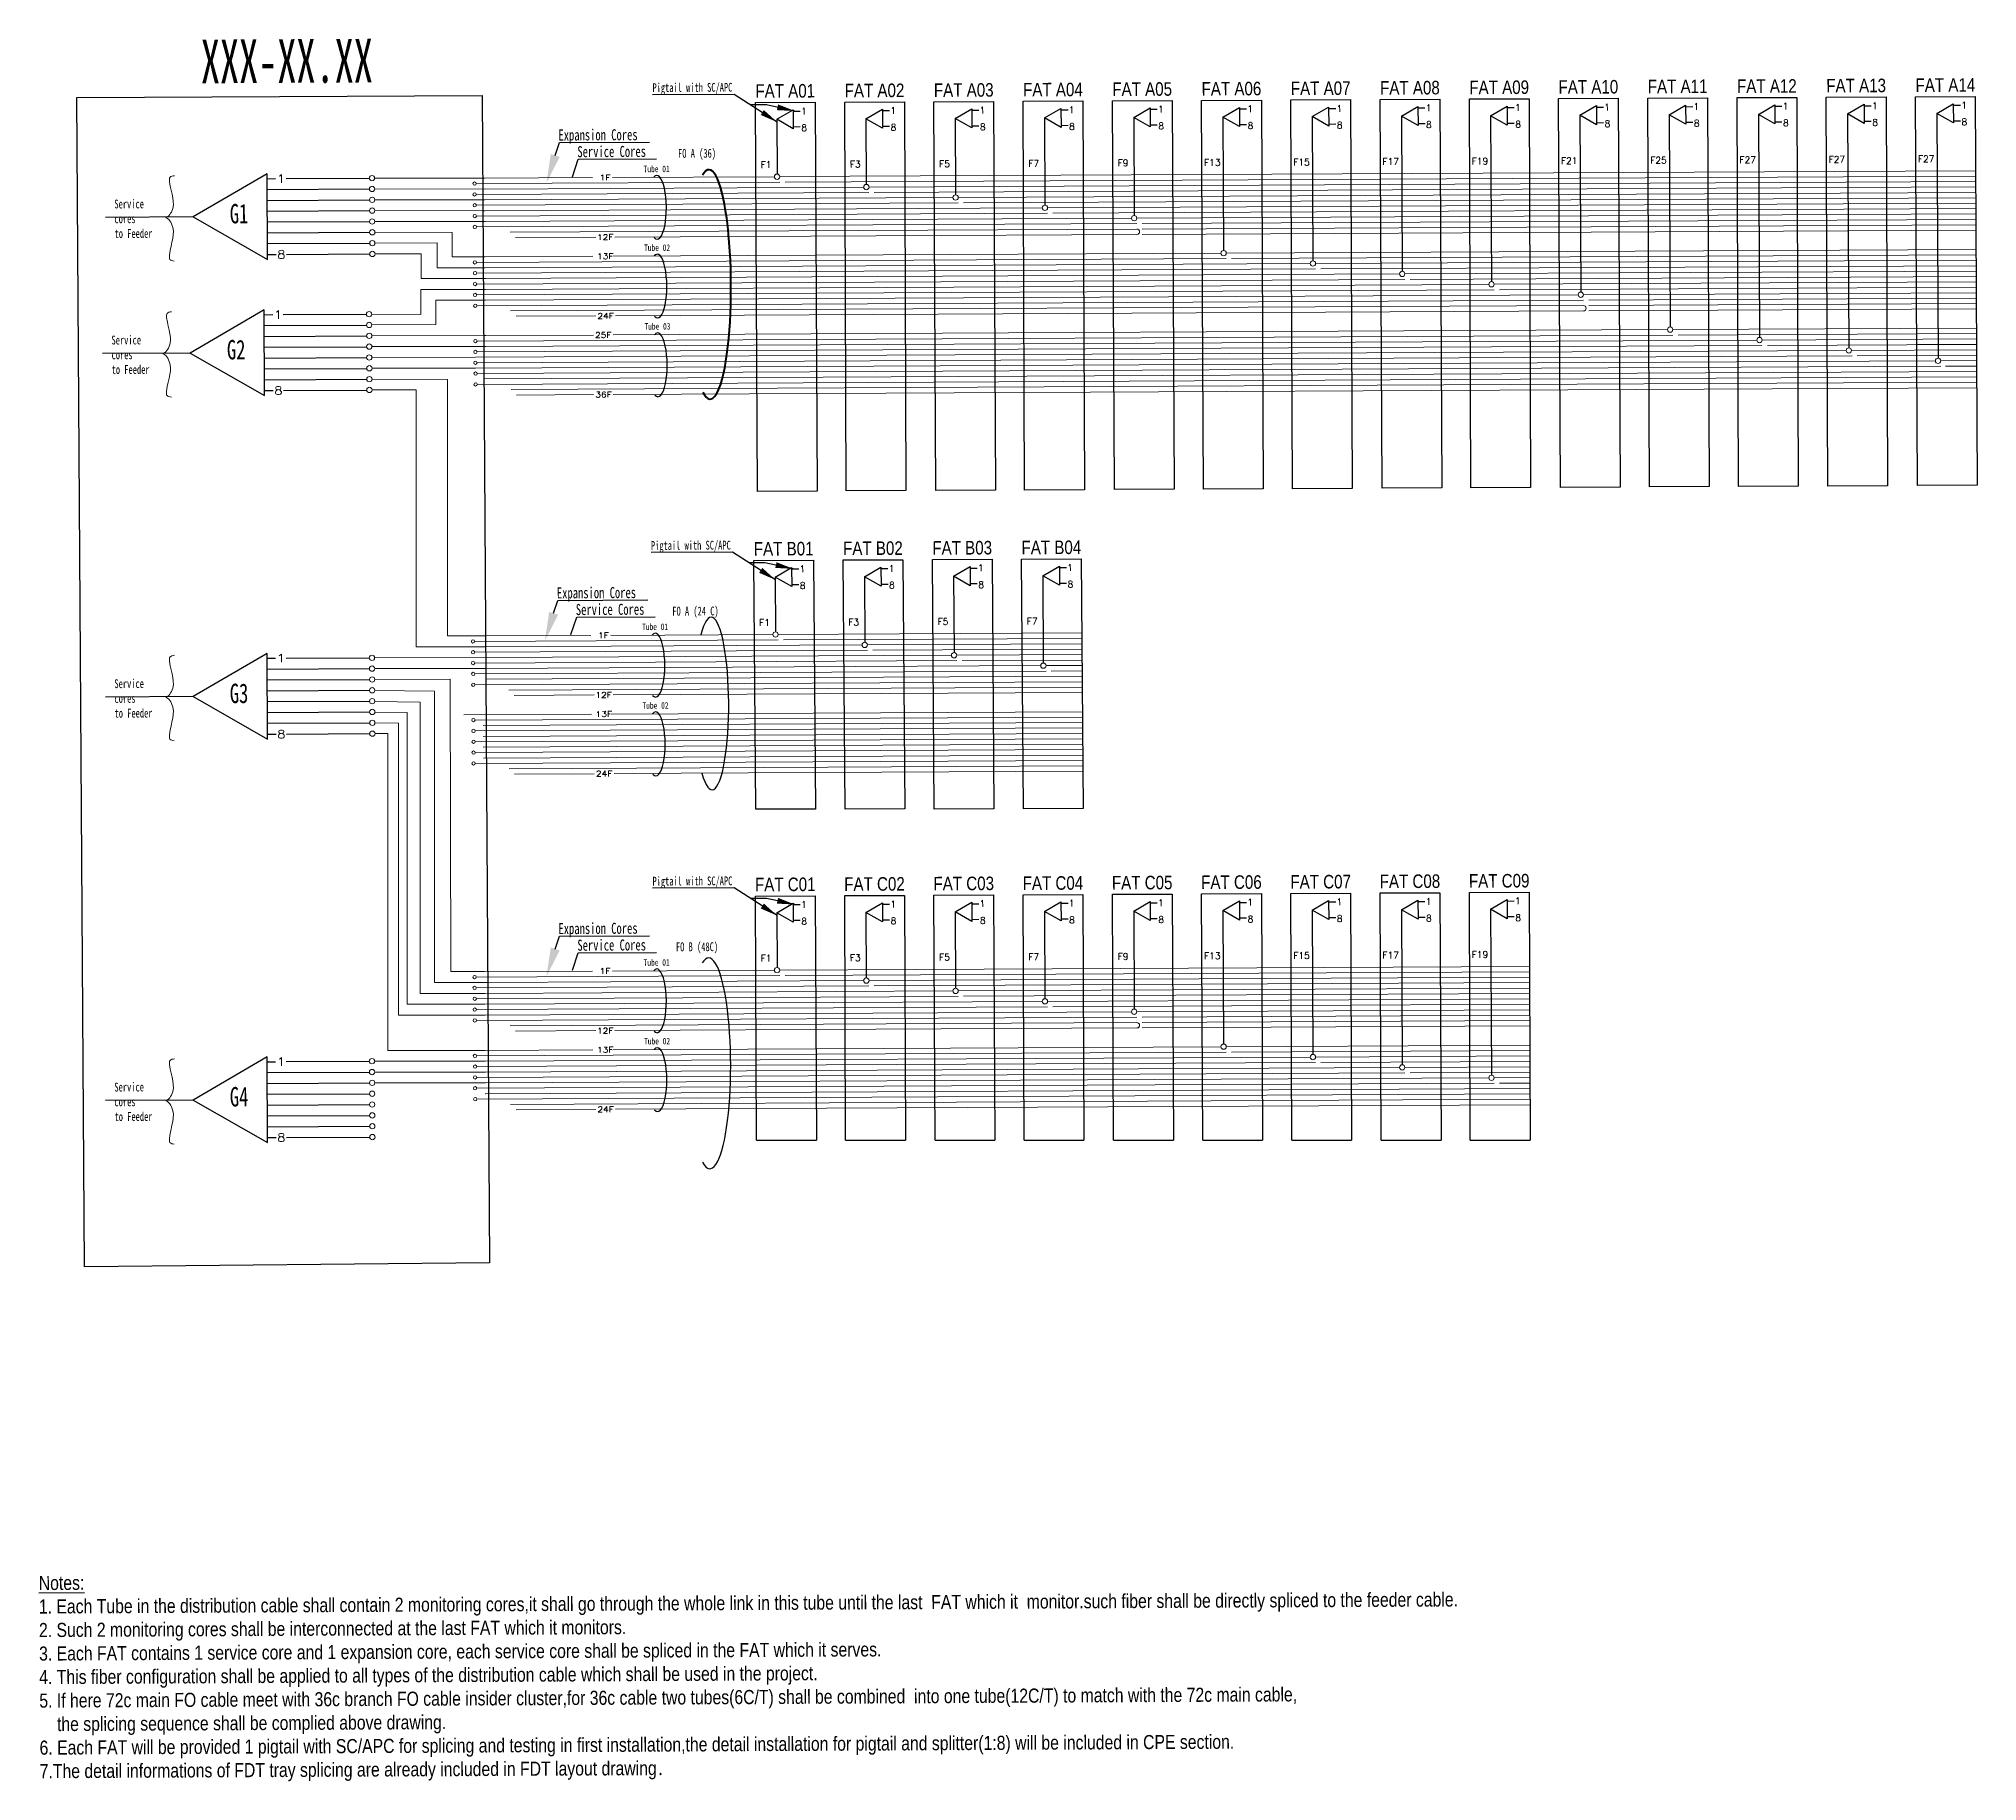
# Model space of a CAD drawing. Header units: metres. Extents: x 3071 to 12757, y 289 to 1488.
# Drawn here: x 10398.4 to 10672, y 976.5 to 1222.5 of the extents above; entities that cross this region are included whole.
import ezdxf
from ezdxf import colors
from ezdxf.entities.mleader import LeaderData, LeaderLine
from ezdxf.enums import TextEntityAlignment as Align
from ezdxf.math import Vec2, Vec3

# ---------------------------------------------------------------- set-up
doc = ezdxf.new("R2010")
doc.units = ezdxf.units.M
doc.linetypes.add('PHANTOM2', pattern=[1.25, 0.625, -0.125, 0.125, -0.125, 0.125, -0.125])
for name, color, linetype, lineweight in [('Expansion Core', 8, 'Continuous', 5), ('Expansion Cores', 7, 'Continuous', 13), ('FAT AREA', 134, 'PHANTOM2', 25), ('FO 24 CORE', 3, 'Continuous', 30), ('FO 36 CORE', 6, 'Continuous', 50), ('Service Core', 7, 'Continuous', 13)]:
    doc.layers.add(name, color=color, linetype=linetype, lineweight=lineweight)
for name, color, linetype in [('FAT CODE', 7, 'Continuous'), ('FAT SP', 7, 'Continuous'), ('FDT SP', 7, 'Continuous'), ('lcp1_f1', 50, 'Continuous'), ('moniter core', 6, 'Continuous'), ('napf1-f15', 20, 'Continuous'), ('Regular LCP ID', 7, 'Continuous')]:
    doc.layers.add(name, color=color, linetype=linetype)
doc.styles.add('FS', font='SimSun.ttf', dxfattribs={"width": 0.7})
doc.styles.add('Mark', font='arial.ttf', dxfattribs={"width": 0.8, "height": 2.5})
doc.styles.add('ROMANS', font='romans.shx', dxfattribs={"width": 1.2})
doc.styles.get("Standard").update_dxf_attribs({"font": 'arial.ttf'})
doc.dimstyles.new('DIN', dxfattribs={"dimtxt": 2.5, "dimasz": 2.5, "dimexe": 1.25, "dimexo": 0.625, "dimtad": 1, "dimtih": 1, "dimdec": 4, "dimdsep": 46, "dimlunit": 6, "dimtxsty": 'Standard', "dimcen": 2.5, "dimadec": 0, "dimazin": 0, "dimtfac": 1, "dimtdec": 4, "dimtmove": 0, "dimatfit": 3, "dimfxl": 1, "dimtvp": 1, "dimtolj": 1, "dimtzin": 0, "dimarcsym": 0})
doc.dimstyles.new('ISO-25', dxfattribs={"dimtxt": 2.5, "dimasz": 2.5, "dimexe": 1.25, "dimexo": 0.625, "dimtad": 1, "dimtxsty": 'Standard', "dimcen": 2.5, "dimadec": 0, "dimazin": 0, "dimtfac": 1, "dimtmove": 0, "dimatfit": 3, "dimfxl": 1, "dimarcsym": 0})

msp = doc.modelspace()

# ---------------------------------------------------------------- texts
at = {"color": 1, "lineweight": 5, "style": 'FS', "width": 0.7}
for p in [(10485.03, 1214.97), (10484.81, 1150.33), (10485.03, 1102.94)]:
    msp.add_text('Pigtail with SC/APC', height=1.246, rotation=0.2877, dxfattribs=at).set_placement(p)
at = {"color": 40, "ltscale": 10, "style": 'FS', "width": 0.7}
for p in [(10485.68, 1192.54), (10485.46, 1127.91), (10485.68, 1080.52)]:
    msp.add_text('Tube 02', height=0.921, rotation=0.2877, dxfattribs=at).set_placement(p, align=Align.CENTER)
at = {"color": 3, "ltscale": 10, "style": 'FS', "width": 0.7}
msp.add_text('Tube 03', height=0.921, rotation=0.2877, dxfattribs=at).set_placement((10485.73, 1181.43), align=Align.CENTER)
at = {"layer": 'Expansion Cores', "color": 1, "lineweight": 5, "style": 'FS', "width": 0.7}
for p in [(10471.76, 1208.12), (10471.54, 1143.48), (10471.76, 1096.09)]:
    msp.add_text('Expansion Cores', height=1.5636, rotation=0.2877, dxfattribs=at).set_placement(p)
at = {"layer": 'FAT AREA', "color": 5, "linetype": 'ByBlock', "style": 'FS', "width": 0.7}
for p in [(10485.62, 1203.66), (10485.4, 1139.02), (10485.62, 1091.63)]:
    msp.add_text('Tube 01', height=0.921, rotation=0.2877, dxfattribs=at).set_placement(p, align=Align.CENTER)
at = {"layer": 'FAT CODE', "color": 1, "lineweight": 30, "style": 'Mark', "width": 0.8}
for s, p in [('FAT A01', (10503.77, 1215.14)), ('FAT A02', (10516.37, 1215.2)), ('FAT A03', (10528.97, 1215.26)), ('FAT A04', (10541.56, 1215.32)), ('FAT A05', (10554.16, 1215.39)), ('FAT A06', (10566.76, 1215.45)), ('FAT A07', (10579.36, 1215.51)), ('FAT A08', (10591.96, 1215.58)), ('FAT A09', (10604.56, 1215.64)), ('FAT A10', (10617.15, 1215.7)), ('FAT A11', (10629.75, 1215.77)), ('FAT A12', (10642.35, 1215.83)), ('FAT A13', (10654.95, 1215.89)), ('FAT A14', (10667.55, 1215.96)), ('FAT B01', (10503.55, 1150.5)), ('FAT B02', (10516.15, 1150.57)), ('FAT B03', (10528.75, 1150.63)), ('FAT B04', (10541.34, 1150.69)), ('FAT C01', (10503.77, 1103.11)), ('FAT C02', (10516.37, 1103.17)), ('FAT C03', (10528.97, 1103.24)), ('FAT C04', (10541.56, 1103.3)), ('FAT C05', (10554.16, 1103.36)), ('FAT C06', (10566.76, 1103.43)), ('FAT C07', (10579.36, 1103.49)), ('FAT C08', (10591.96, 1103.55)), ('FAT C09', (10604.56, 1103.62))]:
    msp.add_text(s, height=1.912, rotation=0.2877, dxfattribs=at).set_placement(p, align=Align.MIDDLE)
at = {"layer": 'FAT SP', "style": 'ROMANS'}
for s, p in [('1', (10506.01, 1211.81)), ('1', (10518.61, 1211.88)), ('1', (10531.2, 1211.94)), ('1', (10543.8, 1212)), ('1', (10556.4, 1212.07)), ('1', (10569, 1212.13)), ('1', (10581.6, 1212.19)), ('1', (10594.2, 1212.26)), ('1', (10606.79, 1212.32)), ('1', (10619.39, 1212.38)), ('1', (10631.99, 1212.45)), ('1', (10644.59, 1212.51)), ('1', (10657.19, 1212.57)), ('1', (10669.79, 1212.64)), ('8', (10506.05, 1209.46)), ('8', (10518.65, 1209.52)), ('8', (10531.25, 1209.58)), ('8', (10543.85, 1209.65)), ('8', (10556.45, 1209.71)), ('8', (10569.05, 1209.77)), ('8', (10581.64, 1209.84)), ('8', (10594.24, 1209.9)), ('8', (10606.84, 1209.96)), ('8', (10619.44, 1210.03)), ('8', (10632.04, 1210.09)), ('8', (10644.64, 1210.15)), ('8', (10657.23, 1210.22)), ('8', (10669.83, 1210.28)), ('1', (10505.79, 1147.18)), ('1', (10518.39, 1147.24)), ('1', (10530.98, 1147.31)), ('1', (10543.58, 1147.37)), ('8', (10505.83, 1144.82)), ('8', (10518.43, 1144.89)), ('8', (10531.03, 1144.95)), ('8', (10543.63, 1145.01)), ('1', (10506.01, 1099.79)), ('1', (10518.61, 1099.85)), ('1', (10531.2, 1099.92)), ('1', (10543.8, 1099.98)), ('1', (10556.4, 1100.04)), ('1', (10569, 1100.11)), ('1', (10581.6, 1100.17)), ('1', (10594.2, 1100.23)), ('1', (10606.79, 1100.3)), ('8', (10506.05, 1097.43)), ('8', (10518.65, 1097.5)), ('8', (10531.25, 1097.56)), ('8', (10543.85, 1097.62)), ('8', (10556.45, 1097.68)), ('8', (10569.05, 1097.75)), ('8', (10581.64, 1097.81)), ('8', (10594.24, 1097.87)), ('8', (10606.84, 1097.94))]:
    msp.add_text(s, height=0.938, rotation=0.2877, dxfattribs=at).set_placement(p)
at = {"layer": 'FDT SP', "linetype": 'Continuous', "style": 'ROMANS', "width": 1.2}
for s, p in [('1', (10432.58, 1202.75)), ('8', (10432.63, 1192.05)), ('1', (10432.16, 1183.55)), ('8', (10432.22, 1172.84)), ('1', (10432.58, 1135.04)), ('8', (10432.63, 1124.33)), ('1', (10432.58, 1078.08)), ('8', (10432.63, 1067.38))]:
    msp.add_text(s, height=1.15, rotation=0.2877, dxfattribs=at).set_placement(p, align=Align.MIDDLE)
at = {"layer": 'FDT SP', "color": 7, "linetype": 'Continuous', "style": 'FS', "width": 0.7}
for s, p in [('G1', (10426.67, 1196.43)), ('G2', (10426.26, 1177.23)), ('G3', (10426.67, 1128.71)), ('G4', (10426.67, 1071.76))]:
    msp.add_text(s, height=2.752, rotation=0.2877, dxfattribs=at).set_placement(p, align=Align.CENTER)
at = {"layer": 'FO 24 CORE', "linetype": 'Continuous', "style": 'FS', "width": 0.7}
for s, height, p in [('FO A (24 C)', 1.2509, (10491.1, 1141.07)), ('FO B (48C)', 1.251, (10491.32, 1093.68))]:
    msp.add_text(s, height=height, rotation=0.2877, dxfattribs=at).set_placement(p, align=Align.CENTER)
at = {"layer": 'FO 36 CORE', "linetype": 'Continuous', "style": 'FS', "width": 0.7}
msp.add_text('FO A (36)', height=1.251, rotation=0.2877, dxfattribs=at).set_placement((10491.32, 1205.7), align=Align.CENTER)
at = {"layer": 'moniter core', "color": 6, "lineweight": 5, "style": 'ROMANS', "width": 1.2}
for s, p in [('12F', (10478.36, 1194.49)), ('24F', (10478.42, 1183.37)), ('36F', (10478.12, 1172.26)), ('12F', (10478.14, 1129.86)), ('24F', (10478.2, 1118.74)), ('12F', (10478.36, 1082.46)), ('24F', (10478.42, 1071.35))]:
    msp.add_text(s, height=0.782, rotation=0.2877, dxfattribs=at).set_placement(p, align=Align.MIDDLE)
at = {"layer": 'Regular LCP ID', "insert": (10398.38, 1005.48), "char_height": 1.99219, "width": 247.839, "attachment_point": 1, "rotation": 0.2877, "style": 'Mark'}
msp.add_mtext('{\\LNotes:}  \\P\\pxi-1,l1;1. Each Tube in the distribution cable shall contain 2 monitoring cores,it shall go through the whole link in this tube until the last  FAT which it  monitor.such fiber shall be directly spliced to the feeder cable. \\P2. Such 2 monitoring cores shall be interconnected at the last FAT which it monitors.  \\P3. Each FAT contains 1 service core and 1 expansion core, each service core shall be spliced in the FAT which it serves. \\P4. This fiber configuration shall be applied to all types of the distribution cable which shall be used in the project. \\P5. If here 72c main FO cable meet with 36c branch FO cable insider cluster,for 36c cable two tubes(6C/T) shall be combined  into one tube(12C/T) to match with the 72c main cable,\\P    the splicing sequence shall be complied above drawing.\\P6. Each FAT will be provided 1 pigtail with SC/APC for splicing and testing in first installation,the detail installation for pigtail and splitter(1:8) will be included in CPE section.\\P7.The detail informations of FDT tray splicing are already included in FDT layout drawing{\\fSimSun|b0|i0|c134|p2;.} ', dxfattribs=at)
at = {"layer": 'Service Core', "linetype": 'Continuous'}
for s, height, style, width, p in [('XXX-XX.XX', 6.164, 'FS', 0.6435, (10433.41, 1219.3)), ('1F', 0.782, 'ROMANS', 1.2, (10478.32, 1202.9)), ('13F', 0.782, 'ROMANS', 1.2, (10478.37, 1191.79)), ('25F', 0.782, 'ROMANS', 1.2, (10478.08, 1180.67)), ('1F', 0.782, 'ROMANS', 1.2, (10478.1, 1138.27)), ('13F', 0.782, 'ROMANS', 1.2, (10478.15, 1127.15)), ('1F', 0.782, 'ROMANS', 1.2, (10478.32, 1090.88)), ('13F', 0.782, 'ROMANS', 1.2, (10478.37, 1079.76))]:
    msp.add_text(s, height=height, rotation=0.2877, dxfattribs=dict(at, style=style, width=width)).set_placement(p, align=Align.MIDDLE)
at = {"layer": 'Service Core', "color": 1, "style": 'FS', "width": 0.7}
for p in [(10474.43, 1205.77), (10474.21, 1141.13), (10474.43, 1093.74)]:
    msp.add_text('Service Cores', height=1.5636, rotation=0.2877, dxfattribs=at).set_placement(p)
at = {"layer": 'Service Core', "style": 'ROMANS'}
for s, p in [('F1', (10501.07, 1204.25)), ('F3', (10513.66, 1204.31)), ('F5', (10526.26, 1204.37)), ('F7', (10538.86, 1204.43)), ('F9', (10551.46, 1204.5)), ('F13', (10564.06, 1204.56)), ('F15', (10576.66, 1204.62)), ('F17', (10589.25, 1204.69)), ('F19', (10601.85, 1204.75)), ('F21', (10614.45, 1204.81)), ('F25', (10627.05, 1204.88)), ('F27', (10639.65, 1204.94)), ('F27', (10652.24, 1205)), ('F27', (10664.84, 1205.07)), ('F1', (10500.85, 1139.61)), ('F3', (10513.44, 1139.67)), ('F5', (10526.04, 1139.74)), ('F7', (10538.64, 1139.8)), ('F1', (10501.07, 1092.22)), ('F3', (10513.66, 1092.28)), ('F5', (10526.26, 1092.35)), ('F7', (10538.86, 1092.41)), ('F9', (10551.46, 1092.47)), ('F13', (10564.06, 1092.54)), ('F15', (10576.66, 1092.6)), ('F17', (10589.25, 1092.66)), ('F19', (10601.85, 1092.73))]:
    msp.add_text(s, height=0.938, rotation=0.2877, dxfattribs=at).set_placement(p, align=Align.CENTER)
at = {"layer": 'Service Core', "char_height": 1.2509, "width": 11.1046, "attachment_point": 1, "rotation": 0.2877, "style": 'FS'}
for insert in [(10409.06, 1199.79), (10408.65, 1180.58), (10409.06, 1132.07), (10409.06, 1075.12)]:
    msp.add_mtext('{\\fSimSun|b0|i0|c134|p2;Service}\\P{\\fSimSun|b0|i0|c134|p2;cores\\Pto Feeder}', dxfattribs=dict(at, insert=insert))

# ---------------------------------------------------------------- linework, layer by layer
at = {"color": 40, "ltscale": 10}
for centre in [(10485.72, 1187.58), (10485.49, 1122.95), (10485.72, 1075.55)]:
    msp.add_ellipse(centre, major_axis=(-0.02, 4.5), ratio=0.295907, start_param=2.820307, end_param=6.61807, dxfattribs=at)
at = {"color": 3, "ltscale": 10}
msp.add_ellipse((10485.77, 1176.46), major_axis=(-0.02, 4.5), ratio=0.295907, start_param=2.820307, end_param=6.61807, dxfattribs=at)
at = {"color": 1, "lineweight": 5}
for points in [[(10417.53, 1203.16), (10417.28, 1203.12), (10416.79, 1203.04), (10416.97, 1200.71), (10417.93, 1199.17), (10416.76, 1197.46), (10416.41, 1197.27), (10416.34, 1197.23), (10416.41, 1197.2), (10416.76, 1197.02), (10417.95, 1195.1), (10416.94, 1193.67), (10416.78, 1191.22), (10417.27, 1191.15), (10417.52, 1191.11)], [(10417.11, 1183.96), (10416.86, 1183.92), (10416.38, 1183.83), (10416.56, 1181.51), (10417.52, 1179.97), (10416.35, 1178.26), (10416, 1178.07), (10415.92, 1178.03), (10416, 1177.99), (10416.35, 1177.81), (10417.54, 1175.9), (10416.52, 1174.47), (10416.37, 1172.01), (10416.86, 1171.94), (10417.11, 1171.9)], [(10417.53, 1135.45), (10417.28, 1135.4), (10416.79, 1135.32), (10416.97, 1133), (10417.93, 1131.46), (10416.76, 1129.74), (10416.41, 1129.56), (10416.34, 1129.52), (10416.41, 1129.48), (10416.76, 1129.3), (10417.95, 1127.39), (10416.94, 1125.96), (10416.78, 1123.5), (10417.27, 1123.43), (10417.52, 1123.39)], [(10417.53, 1078.49), (10417.28, 1078.45), (10416.79, 1078.37), (10416.97, 1076.04), (10417.93, 1074.5), (10416.76, 1072.79), (10416.41, 1072.6), (10416.34, 1072.56), (10416.41, 1072.53), (10416.76, 1072.34), (10417.95, 1070.43), (10416.94, 1069), (10416.78, 1066.55), (10417.27, 1066.47), (10417.52, 1066.44)]]:
    msp.add_open_spline(points, degree=3, knots=[0, 0, 0, 0, 2.157107, 4.219713, 20.733901, 23.794511, 24.620854, 24.620854, 24.620854, 25.447198, 28.507808, 45.021996, 47.084602, 49.241709, 49.241709, 49.241709, 49.241709], dxfattribs=at)
at = {"layer": 'Expansion Core'}
for points in [[(10502.98, 1203.03), (10671.82, 1203.87)], [(10503.74, 1202.27), (10671.83, 1203.11)], [(10515.59, 1201.56), (10671.83, 1202.34)], [(10516.34, 1200.8), (10671.84, 1201.58)], [(10528.2, 1200.09), (10671.84, 1200.81)], [(10528.95, 1199.33), (10671.84, 1200.05)], [(10540.8, 1198.63), (10671.85, 1199.28)], [(10541.55, 1197.87), (10671.85, 1198.52)], [(10553.41, 1197.16), (10671.85, 1197.76)], [(10554.16, 1196.4), (10671.86, 1196.99)], [(10554.16, 1195.63), (10671.86, 1196.23)], [(10554.17, 1194.87), (10671.87, 1195.46)], [(10566.03, 1192.23), (10671.88, 1192.76)], [(10566.78, 1191.47), (10671.88, 1191.99)], [(10578.64, 1190.76), (10671.89, 1191.23)], [(10579.39, 1190), (10671.89, 1190.46)], [(10591.24, 1189.29), (10671.9, 1189.7)], [(10592, 1188.53), (10671.9, 1188.93)], [(10603.85, 1187.83), (10671.9, 1188.17)], [(10604.6, 1187.07), (10671.91, 1187.41)], [(10616.45, 1186.36), (10671.91, 1186.64)], [(10617.21, 1185.6), (10671.91, 1185.88)], [(10617.21, 1184.84), (10671.92, 1185.11)], [(10617.22, 1184.07), (10671.92, 1184.35)], [(10629.08, 1181.43), (10671.94, 1181.64)], [(10629.83, 1180.67), (10671.94, 1180.88)], [(10641.68, 1179.96), (10671.94, 1180.11)], [(10642.44, 1179.2), (10671.95, 1179.35)], [(10642.57, 1179.2), (10646.75, 1179.22)], [(10654.29, 1178.5), (10671.95, 1178.58)], [(10655.1, 1177.74), (10671.96, 1177.82)], [(10663.51, 1179.31), (10671.95, 1179.35)], [(10666.9, 1177.03), (10671.96, 1177.06)], [(10667.57, 1176.27), (10671.96, 1176.29)], [(10502.76, 1138.39), (10545.65, 1138.61)], [(10503.52, 1137.63), (10545.65, 1137.84)], [(10515.37, 1136.93), (10545.66, 1137.08)], [(10516.12, 1136.17), (10545.67, 1136.31)], [(10527.98, 1135.46), (10545.67, 1135.55)], [(10528.73, 1134.7), (10545.68, 1134.78)], [(10540.58, 1133.99), (10545.68, 1134.02)], [(10541.33, 1133.23), (10545.69, 1133.25)], [(10502.98, 1091), (10608.82, 1091.53)], [(10503.74, 1090.24), (10608.82, 1090.77)], [(10515.59, 1089.53), (10608.83, 1090)], [(10516.34, 1088.77), (10608.83, 1089.24)], [(10528.2, 1088.07), (10608.83, 1088.47)], [(10528.95, 1087.31), (10608.84, 1087.71)], [(10540.8, 1086.6), (10608.84, 1086.94)], [(10541.55, 1085.84), (10608.84, 1086.18)], [(10553.41, 1085.13), (10608.85, 1085.41)], [(10554.16, 1084.37), (10608.85, 1084.65)], [(10554.16, 1083.61), (10608.85, 1083.88)], [(10554.17, 1082.84), (10608.85, 1083.12)], [(10566.03, 1080.2), (10608.86, 1080.42)], [(10566.78, 1079.44), (10608.87, 1079.65)], [(10578.64, 1078.74), (10608.87, 1078.89)], [(10579.39, 1077.97), (10608.87, 1078.12)], [(10591.24, 1077.27), (10608.88, 1077.36)], [(10592, 1076.51), (10608.88, 1076.59)], [(10603.85, 1075.8), (10608.88, 1075.83)], [(10604.6, 1075.04), (10608.89, 1075.06)]]:
    msp.add_lwpolyline(points, dxfattribs=at)
at = {"layer": 'Expansion Cores'}
for points in [[(10460.15, 1202.05), (10502.99, 1202.26)], [(10460.16, 1200.52), (10515.59, 1200.79)], [(10460.17, 1198.99), (10528.2, 1199.33)], [(10460.17, 1197.46), (10540.81, 1197.86)], [(10460.18, 1195.93), (10553.41, 1196.4)], [(10460.21, 1190.93), (10566.03, 1191.46)], [(10460.21, 1189.4), (10578.64, 1190)], [(10460.22, 1187.87), (10591.25, 1188.53)], [(10460.23, 1186.34), (10603.85, 1187.06)], [(10460.24, 1184.81), (10616.46, 1185.6)], [(10460.26, 1179.82), (10629.08, 1180.66)], [(10460.27, 1178.29), (10641.66, 1179.2)], [(10460.28, 1176.76), (10654.37, 1177.73)], [(10460.28, 1175.23), (10666.92, 1176.26)], [(10460.29, 1173.7), (10671.97, 1174.76)], [(10459.93, 1137.41), (10502.77, 1137.63)], [(10459.94, 1135.88), (10515.37, 1136.16)], [(10459.95, 1134.35), (10527.98, 1134.7)], [(10459.95, 1132.82), (10540.59, 1133.23)], [(10459.96, 1131.29), (10545.7, 1131.72)], [(10459.99, 1126.3), (10545.74, 1126.73)], [(10459.99, 1124.77), (10545.75, 1125.2)], [(10460, 1123.24), (10545.76, 1123.67)], [(10460.01, 1121.71), (10545.77, 1122.14)], [(10460.15, 1090.02), (10502.99, 1090.24)], [(10460.16, 1088.49), (10515.59, 1088.77)], [(10460.17, 1086.96), (10528.2, 1087.3)], [(10460.17, 1085.43), (10540.81, 1085.84)], [(10460.18, 1083.9), (10553.41, 1084.37)], [(10460.21, 1078.91), (10566.03, 1079.44)], [(10460.21, 1077.38), (10578.64, 1077.97)], [(10460.22, 1075.85), (10591.25, 1076.5)], [(10460.23, 1074.32), (10603.85, 1075.04)], [(10460.24, 1072.79), (10608.89, 1073.53)]]:
    msp.add_lwpolyline(points, dxfattribs=at)
at = {"layer": 'FAT AREA', "color": 5, "linetype": 'ByBlock'}
for centre in [(10485.66, 1198.69), (10485.44, 1134.06), (10485.66, 1086.67)]:
    msp.add_ellipse(centre, major_axis=(-0.02, 4.5), ratio=0.295907, start_param=2.820307, end_param=6.61807, dxfattribs=at)
at = {"layer": 'FAT SP'}
for p, q in [((10531.09, 1212.36), (10530.09, 1212.36)), ((10543.69, 1212.43), (10542.69, 1212.42)), ((10556.29, 1212.49), (10555.29, 1212.49)), ((10568.88, 1212.55), (10567.89, 1212.55)), ((10581.48, 1212.62), (10580.48, 1212.61)), ((10594.08, 1212.68), (10593.08, 1212.68)), ((10606.68, 1212.74), (10605.68, 1212.74)), ((10619.28, 1212.81), (10618.28, 1212.8)), ((10631.88, 1212.87), (10630.88, 1212.86)), ((10644.47, 1212.93), (10643.48, 1212.93)), ((10657.07, 1213), (10656.07, 1212.99)), ((10669.67, 1213.06), (10668.67, 1213.05)), ((10502.57, 1211.12), (10502.61, 1203.4)), ((10505.89, 1212.24), (10504.9, 1212.23)), ((10505.9, 1210.04), (10504.91, 1210.03)), ((10515.17, 1211.18), (10515.21, 1201.93)), ((10518.49, 1212.3), (10517.49, 1212.3)), ((10518.5, 1210.1), (10517.5, 1210.09)), ((10527.77, 1211.25), (10527.82, 1200.47)), ((10531.1, 1210.16), (10530.1, 1210.16)), ((10540.36, 1211.31), (10540.43, 1199)), ((10543.69, 1210.23), (10542.7, 1210.22)), ((10552.96, 1211.37), (10553.03, 1197.53)), ((10556.29, 1210.29), (10555.3, 1210.28)), ((10565.56, 1211.44), (10565.65, 1192.6)), ((10568.89, 1210.35), (10567.9, 1210.35)), ((10578.16, 1211.5), (10578.26, 1191.13)), ((10581.49, 1210.42), (10580.5, 1210.41)), ((10590.76, 1211.56), (10590.87, 1189.67)), ((10594.09, 1210.48), (10593.09, 1210.47)), ((10603.35, 1211.63), (10603.47, 1188.2)), ((10606.69, 1210.54), (10605.69, 1210.54)), ((10615.95, 1211.69), (10616.08, 1186.73)), ((10619.28, 1210.61), (10618.29, 1210.6)), ((10628.55, 1211.75), (10628.7, 1181.8)), ((10631.88, 1210.67), (10630.89, 1210.66)), ((10641.15, 1211.82), (10641.31, 1180.34)), ((10644.48, 1210.73), (10643.49, 1210.73)), ((10653.75, 1211.88), (10653.91, 1178.9)), ((10657.08, 1210.8), (10656.09, 1210.79)), ((10666.35, 1211.94), (10666.52, 1177.4)), ((10669.68, 1210.86), (10668.68, 1210.85)), ((10505.67, 1147.6), (10504.68, 1147.6)), ((10518.27, 1147.67), (10517.27, 1147.66)), ((10530.87, 1147.73), (10529.87, 1147.73)), ((10540.14, 1146.68), (10540.2, 1134.37)), ((10543.47, 1147.79), (10542.47, 1147.79)), ((10502.35, 1146.49), (10502.39, 1138.77)), ((10505.68, 1145.4), (10504.69, 1145.4)), ((10514.95, 1146.55), (10514.99, 1137.3)), ((10518.28, 1145.47), (10517.28, 1145.46)), ((10527.54, 1146.61), (10527.6, 1135.83)), ((10530.88, 1145.53), (10529.88, 1145.52)), ((10543.47, 1145.59), (10542.48, 1145.59)), ((10505.89, 1100.21), (10504.9, 1100.21)), ((10518.49, 1100.28), (10517.49, 1100.27)), ((10531.09, 1100.34), (10530.09, 1100.33)), ((10543.69, 1100.4), (10542.69, 1100.4)), ((10556.29, 1100.47), (10555.29, 1100.46)), ((10568.88, 1100.53), (10567.89, 1100.52)), ((10581.48, 1100.59), (10580.48, 1100.59)), ((10594.08, 1100.65), (10593.08, 1100.65)), ((10606.68, 1100.72), (10605.68, 1100.71)), ((10502.57, 1099.09), (10502.61, 1091.37)), ((10505.9, 1098.01), (10504.91, 1098.01)), ((10515.17, 1099.16), (10515.21, 1089.91)), ((10518.5, 1098.07), (10517.5, 1098.07)), ((10527.77, 1099.22), (10527.82, 1088.44)), ((10531.1, 1098.14), (10530.1, 1098.13)), ((10540.36, 1099.28), (10540.43, 1086.97)), ((10543.69, 1098.2), (10542.7, 1098.2)), ((10552.96, 1099.35), (10553.03, 1085.51)), ((10556.29, 1098.26), (10555.3, 1098.26)), ((10565.56, 1099.41), (10565.65, 1080.57)), ((10568.89, 1098.33), (10567.9, 1098.32)), ((10578.16, 1099.47), (10578.26, 1079.11)), ((10581.49, 1098.39), (10580.5, 1098.39)), ((10590.76, 1099.54), (10590.87, 1077.64)), ((10594.09, 1098.45), (10593.09, 1098.45)), ((10603.35, 1099.6), (10603.47, 1076.18)), ((10606.69, 1098.52), (10605.69, 1098.51))]:
    msp.add_line(p, q, dxfattribs=at)
at = {"layer": 'FAT SP', "color": 1}
for points in [[(10502.57, 1211.12), (10504.89, 1212.48), (10504.91, 1209.79)], [(10515.17, 1211.18), (10517.49, 1212.54), (10517.51, 1209.85)], [(10527.77, 1211.25), (10530.09, 1212.61), (10530.1, 1209.91)], [(10540.36, 1211.31), (10542.69, 1212.67), (10542.7, 1209.98)], [(10552.96, 1211.37), (10555.29, 1212.73), (10555.3, 1210.04)], [(10565.56, 1211.44), (10567.89, 1212.79), (10567.9, 1210.1)], [(10578.16, 1211.5), (10580.48, 1212.86), (10580.5, 1210.16)], [(10590.76, 1211.56), (10593.08, 1212.92), (10593.1, 1210.23)], [(10603.35, 1211.63), (10605.68, 1212.98), (10605.69, 1210.29)], [(10615.95, 1211.69), (10618.28, 1213.05), (10618.29, 1210.35)], [(10628.55, 1211.75), (10630.88, 1213.11), (10630.89, 1210.42)], [(10641.15, 1211.82), (10643.47, 1213.17), (10643.49, 1210.48)], [(10653.75, 1211.88), (10656.07, 1213.24), (10656.09, 1210.54)], [(10666.35, 1211.94), (10668.67, 1213.3), (10668.68, 1210.61)], [(10502.35, 1146.49), (10504.67, 1147.85), (10504.69, 1145.15)], [(10514.95, 1146.55), (10517.27, 1147.91), (10517.29, 1145.22)], [(10527.54, 1146.61), (10529.87, 1147.97), (10529.88, 1145.28)], [(10540.14, 1146.68), (10542.47, 1148.04), (10542.48, 1145.34)], [(10502.57, 1099.09), (10504.89, 1100.45), (10504.91, 1097.76)], [(10515.17, 1099.16), (10517.49, 1100.52), (10517.51, 1097.82)], [(10527.77, 1099.22), (10530.09, 1100.58), (10530.1, 1097.89)], [(10540.36, 1099.28), (10542.69, 1100.64), (10542.7, 1097.95)], [(10552.96, 1099.35), (10555.29, 1100.71), (10555.3, 1098.01)], [(10565.56, 1099.41), (10567.89, 1100.77), (10567.9, 1098.08)], [(10578.16, 1099.47), (10580.48, 1100.83), (10580.5, 1098.14)], [(10590.76, 1099.54), (10593.08, 1100.9), (10593.1, 1098.2)], [(10603.35, 1099.6), (10605.68, 1100.96), (10605.69, 1098.27)]]:
    msp.add_lwpolyline(points, close=True, dxfattribs=at)
at = {"layer": 'FDT SP'}
for p, q in [((10420.17, 1197.34), (10407.82, 1197.28)), ((10419.76, 1178.13), (10407.4, 1178.07)), ((10420.17, 1129.62), (10407.82, 1129.56)), ((10420.17, 1072.67), (10407.82, 1072.61))]:
    msp.add_line(p, q, dxfattribs=at)
at = {"layer": 'FDT SP', "color": 7, "linetype": 'Continuous'}
for points in [[(10420.17, 1197.34), (10430.68, 1191.34), (10430.62, 1203.44)], [(10419.76, 1178.13), (10430.26, 1172.14), (10430.2, 1184.23)], [(10420.17, 1129.62), (10430.68, 1123.63), (10430.62, 1135.72)], [(10420.17, 1072.67), (10430.68, 1066.67), (10430.62, 1078.77)]]:
    msp.add_lwpolyline(points, close=True, dxfattribs=at)
at = {"layer": 'FDT SP'}
for points in [[(10430.62, 1202.74), (10431.83, 1202.75)], [(10433.32, 1202.76), (10445.06, 1202.82)], [(10430.63, 1201.21), (10445.07, 1201.29)], [(10430.63, 1199.68), (10445.07, 1199.76)], [(10430.64, 1198.16), (10445.08, 1198.23)], [(10430.65, 1196.63), (10445.09, 1196.7)], [(10430.66, 1195.1), (10445.1, 1195.17)], [(10430.67, 1193.57), (10445.1, 1193.64)], [(10430.67, 1192.04), (10431.88, 1192.04)], [(10433.38, 1192.05), (10445.11, 1192.11)], [(10430.21, 1183.54), (10431.42, 1183.55)], [(10432.91, 1183.55), (10444.65, 1183.61)], [(10430.21, 1182.01), (10444.65, 1182.08)], [(10430.22, 1180.48), (10444.66, 1180.55)], [(10430.23, 1178.95), (10444.67, 1179.02)], [(10430.24, 1177.42), (10444.68, 1177.49)], [(10430.25, 1175.89), (10444.68, 1175.96)], [(10430.25, 1174.36), (10444.69, 1174.43)], [(10430.26, 1172.83), (10431.47, 1172.84)], [(10432.96, 1172.85), (10444.7, 1172.9)], [(10430.62, 1135.03), (10431.83, 1135.03)], [(10430.63, 1133.5), (10445.07, 1133.57)], [(10433.32, 1135.04), (10445.06, 1135.1)], [(10430.63, 1131.97), (10445.07, 1132.04)], [(10430.64, 1130.44), (10445.08, 1130.51)], [(10430.65, 1128.91), (10445.09, 1128.98)], [(10430.66, 1127.38), (10445.1, 1127.45)], [(10430.67, 1125.85), (10445.1, 1125.92)], [(10430.67, 1124.32), (10431.88, 1124.33)], [(10433.38, 1124.33), (10445.11, 1124.39)], [(10430.62, 1078.07), (10431.83, 1078.08)], [(10430.63, 1076.54), (10445.07, 1076.62)], [(10433.32, 1078.09), (10445.06, 1078.15)], [(10430.63, 1075.01), (10445.07, 1075.09)], [(10430.64, 1073.48), (10445.08, 1073.56)], [(10430.65, 1071.95), (10445.09, 1072.03)], [(10430.66, 1070.43), (10445.1, 1070.5)], [(10430.67, 1068.9), (10445.1, 1068.97)], [(10430.67, 1067.37), (10431.88, 1067.37)], [(10433.38, 1067.38), (10445.11, 1067.44)]]:
    msp.add_lwpolyline(points, dxfattribs=at)
at = {"layer": 'FO 24 CORE', "linetype": 'Continuous'}
for centre, major_axis, ratio, start_param, end_param in [((10493.38, 1128.65), (-0.06, 12.19), 0.197549, 2.509396, 6.934903), ((10493.05, 1077.85), (-0.08, 14.88), 0.202817, 2.789901, 6.593344)]:
    msp.add_ellipse(centre, major_axis=major_axis, ratio=ratio, start_param=start_param, end_param=end_param, dxfattribs=at)
at = {"layer": 'FO 36 CORE', "linetype": 'Continuous'}
msp.add_ellipse((10493.09, 1187.82), major_axis=(-0.09, 16.19), ratio=0.186512, start_param=2.789901, end_param=6.593344, dxfattribs=at)
at = {"layer": 'lcp1_f1', "color": 3, "ltscale": 8}
for points in [[(10403.77, 1214.2), (10460.97, 1214.48), (10462.03, 1049.67), (10404.83, 1049.11)], [(10499.56, 1213.48), (10507.99, 1213.52), (10508.27, 1158.63), (10499.84, 1158.59)], [(10512.16, 1213.54), (10520.59, 1213.58), (10520.81, 1158.7), (10512.37, 1158.65)], [(10524.76, 1213.61), (10533.19, 1213.65), (10533.47, 1158.76), (10525.03, 1158.72)], [(10537.36, 1213.67), (10545.79, 1213.71), (10546, 1158.82), (10537.57, 1158.78)], [(10549.95, 1213.73), (10558.39, 1213.77), (10558.66, 1158.89), (10550.23, 1158.84)], [(10562.55, 1213.8), (10570.99, 1213.84), (10571.26, 1158.95), (10562.83, 1158.91)], [(10575.15, 1213.86), (10583.58, 1213.9), (10583.8, 1159.01), (10575.36, 1158.97)], [(10587.75, 1213.92), (10596.18, 1213.96), (10596.46, 1159.08), (10588.02, 1159.03)], [(10600.35, 1213.99), (10608.78, 1214.03), (10608.99, 1159.14), (10600.56, 1159.1)], [(10612.94, 1214.05), (10621.38, 1214.09), (10621.65, 1159.2), (10613.22, 1159.16)], [(10625.54, 1214.11), (10633.98, 1214.15), (10634.19, 1159.27), (10625.76, 1159.22)], [(10638.14, 1214.18), (10646.58, 1214.22), (10646.79, 1159.33), (10638.35, 1159.29)], [(10650.74, 1214.24), (10659.17, 1214.28), (10659.39, 1159.39), (10650.95, 1159.35)], [(10663.34, 1214.3), (10671.77, 1214.34), (10672.05, 1159.46), (10663.61, 1159.41)], [(10499.34, 1148.85), (10507.77, 1148.89), (10508.04, 1113.75), (10499.61, 1113.71)], [(10511.94, 1148.91), (10520.37, 1148.95), (10520.64, 1113.77), (10512.21, 1113.73)], [(10524.54, 1148.97), (10532.97, 1149.01), (10533.24, 1113.8), (10524.81, 1113.75)], [(10537.14, 1149.04), (10545.57, 1149.08), (10545.84, 1113.82), (10537.4, 1113.77)]]:
    msp.add_lwpolyline(points, close=True, dxfattribs=at)
for points in [[(10499.73, 1067), (10499.56, 1101.45), (10507.99, 1101.5), (10508.17, 1067)], [(10512.29, 1067), (10512.16, 1101.52), (10520.59, 1101.56), (10520.73, 1067)], [(10524.93, 1067), (10524.76, 1101.58), (10533.19, 1101.62), (10533.36, 1067)], [(10537.49, 1067), (10537.36, 1101.64), (10545.79, 1101.69), (10545.92, 1067)], [(10550.13, 1067), (10549.95, 1101.71), (10558.39, 1101.75), (10558.56, 1067)], [(10562.73, 1067), (10562.55, 1101.77), (10570.99, 1101.81), (10571.16, 1067)], [(10575.29, 1067), (10575.15, 1101.83), (10583.58, 1101.88), (10583.72, 1067)], [(10587.92, 1067), (10587.75, 1101.9), (10596.18, 1101.94), (10596.36, 1067)], [(10600.48, 1067), (10600.35, 1101.96), (10608.78, 1102), (10608.92, 1067)]]:
    msp.add_lwpolyline(points, dxfattribs=at)
at = {"layer": 'lcp1_f1', "color": 3}
for points in [[(10499.73, 1067), (10508.17, 1067)], [(10512.29, 1067), (10520.73, 1067)], [(10524.93, 1067), (10533.36, 1067)], [(10537.49, 1067), (10545.92, 1067)], [(10550.13, 1067), (10558.56, 1067)], [(10562.73, 1067), (10571.16, 1067)], [(10575.29, 1067), (10583.72, 1067)], [(10587.92, 1067), (10596.36, 1067)], [(10600.48, 1067), (10608.92, 1067)]]:
    msp.add_lwpolyline(points, dxfattribs=at)
at = {"layer": 'moniter core', "color": 6, "lineweight": 5}
for points in [[(10464.95, 1195.19), (10553.42, 1195.63)], [(10465.71, 1194.43), (10477.03, 1194.48)], [(10479.69, 1194.5), (10553.42, 1194.87)], [(10465, 1184.07), (10616.46, 1184.83)], [(10465.77, 1183.31), (10477.01, 1183.37)], [(10479.82, 1183.38), (10616.47, 1184.07)], [(10465.06, 1172.96), (10671.97, 1174)], [(10465.83, 1172.2), (10476.72, 1172.25)], [(10479.46, 1172.26), (10671.98, 1173.23)], [(10464.73, 1130.55), (10545.71, 1130.96)], [(10465.49, 1129.79), (10476.81, 1129.85)], [(10479.47, 1129.86), (10545.71, 1130.19)], [(10464.78, 1119.44), (10545.79, 1119.84)], [(10465.55, 1118.68), (10476.79, 1118.73)], [(10479.6, 1118.75), (10545.8, 1119.08)], [(10464.95, 1083.16), (10553.42, 1083.61)], [(10465.71, 1082.4), (10477.03, 1082.46)], [(10479.69, 1082.47), (10553.42, 1082.84)], [(10465, 1072.05), (10608.89, 1072.77)], [(10465.77, 1071.29), (10477.01, 1071.34)], [(10479.82, 1071.36), (10608.9, 1072)]]:
    msp.add_lwpolyline(points, dxfattribs=at)
for centre in [(10553.42, 1195.25), (10616.46, 1184.45), (10553.42, 1083.22)]:
    msp.add_arc(centre, 0.382, 270.2877, 90.2877, dxfattribs=at)
at = {"layer": 'napf1-f15', "lineweight": 9}
for centre in [(10502.61, 1203.02), (10515.22, 1201.56), (10527.82, 1200.09), (10540.43, 1198.62), (10553.03, 1197.16), (10565.66, 1192.23), (10578.26, 1190.76), (10590.87, 1189.29), (10603.47, 1187.83), (10616.08, 1186.36), (10628.7, 1181.43), (10641.31, 1179.96), (10653.92, 1178.49), (10666.52, 1177.03), (10502.39, 1138.39), (10514.99, 1136.92), (10527.6, 1135.46), (10540.21, 1133.99), (10502.61, 1091), (10515.22, 1089.53), (10527.82, 1088.07), (10540.43, 1086.6), (10553.03, 1085.13), (10565.66, 1080.2), (10578.26, 1078.73), (10590.87, 1077.27), (10603.47, 1075.8)]:
    msp.add_circle(centre, 0.375, dxfattribs=at)
at = {"layer": 'Service Core'}
for points in [[(10461.32, 1202.82), (10445.81, 1202.82)], [(10461.32, 1202.82), (10476.56, 1202.89)], [(10461.33, 1201.28), (10514.84, 1201.56)], [(10479.37, 1202.91), (10502.23, 1203.02)], [(10461.33, 1201.28), (10445.81, 1201.29)], [(10461.2, 1199.75), (10445.82, 1199.76)], [(10461.34, 1199.75), (10461.06, 1199.75)], [(10461.37, 1199.75), (10461.34, 1199.75)], [(10461.37, 1199.75), (10527.45, 1200.09)], [(10461.07, 1198.22), (10445.83, 1198.23)], [(10461.08, 1196.69), (10445.84, 1196.7)], [(10461.35, 1198.22), (10461.07, 1198.22)], [(10461.39, 1196.69), (10461.08, 1196.69)], [(10461.38, 1198.22), (10461.35, 1198.22)], [(10461.39, 1196.69), (10461.36, 1196.69)], [(10461.38, 1198.22), (10540.05, 1198.62)], [(10461.39, 1196.69), (10552.66, 1197.16)], [(10461.11, 1191.7), (10456.74, 1191.7), (10456.74, 1195.14), (10445.85, 1195.17)], [(10461.12, 1190.17), (10454.63, 1190.17), (10454.63, 1193.67), (10445.85, 1193.64)], [(10445.85, 1193.64), (10445.85, 1193.64)], [(10445.85, 1192.11), (10445.86, 1192.11)], [(10461.13, 1188.64), (10452.35, 1188.64), (10452.35, 1192.13), (10445.86, 1192.11)], [(10461.4, 1191.7), (10461.11, 1191.7)], [(10461.4, 1191.7), (10476.62, 1191.78)], [(10461.43, 1190.17), (10577.89, 1190.76)], [(10479.42, 1191.79), (10565.28, 1192.22)], [(10461.43, 1190.17), (10461.12, 1190.17)], [(10461.44, 1188.64), (10461.13, 1188.64)], [(10461.43, 1190.17), (10461.41, 1190.17)], [(10461.44, 1188.64), (10461.42, 1188.64)], [(10461.44, 1188.64), (10590.49, 1189.29)], [(10461.45, 1187.11), (10603.1, 1187.82)], [(10461.3, 1187.11), (10452.33, 1187.11), (10452.33, 1183.56), (10445.39, 1183.61)], [(10461.15, 1185.58), (10454.46, 1185.58), (10454.46, 1182.16), (10445.4, 1182.09)], [(10461.45, 1187.11), (10461.14, 1187.11)], [(10461.46, 1185.58), (10461.15, 1185.58)], [(10461.45, 1187.11), (10461.43, 1187.11)], [(10461.46, 1185.58), (10461.43, 1185.58)], [(10461.46, 1185.58), (10615.71, 1186.36)], [(10461.19, 1180.59), (10445.41, 1180.56)], [(10461.49, 1180.59), (10461.19, 1180.59)], [(10461.49, 1180.59), (10461.47, 1180.59)], [(10461.49, 1180.59), (10476.68, 1180.66)], [(10461.5, 1179.06), (10640.93, 1179.96)], [(10479.48, 1180.68), (10628.33, 1181.43)], [(10461.2, 1179.06), (10445.42, 1179.03)], [(10460.04, 1177.52), (10445.43, 1177.5)], [(10460.04, 1177.52), (10653.54, 1178.49)], [(10460.05, 1175.99), (10666.15, 1177.03)], [(10461.48, 1179.06), (10461.2, 1179.06)], [(10461.5, 1179.06), (10461.48, 1179.06)], [(10460.05, 1175.99), (10445.43, 1175.97)], [(10461.46, 1138.19), (10456.07, 1138.19), (10456.07, 1174.41), (10445.44, 1174.44)], [(10461.22, 1174.47), (10671.97, 1175.53)], [(10461.47, 1136.66), (10451.69, 1136.66), (10451.69, 1172.93), (10445.45, 1172.91)], [(10461.46, 1138.19), (10476.34, 1138.26)], [(10461.47, 1136.66), (10514.62, 1136.92)], [(10479.15, 1138.27), (10502.01, 1138.39)], [(10461.48, 1135.13), (10445.81, 1135.1)], [(10461.49, 1133.6), (10445.81, 1133.57)], [(10461.48, 1135.13), (10527.23, 1135.46)], [(10461.49, 1133.6), (10539.83, 1133.99)], [(10456.49, 1132.06), (10445.82, 1132.04)], [(10461.77, 1089.26), (10454.25, 1089.26), (10454.25, 1130.4), (10445.84, 1130.5)], [(10461.32, 1090.79), (10456.56, 1090.79), (10456.49, 1132.06)], [(10461.5, 1132.07), (10545.7, 1132.49)], [(10461.37, 1087.73), (10452.21, 1087.73), (10452.21, 1128.85), (10445.85, 1128.94)], [(10479.2, 1127.16), (10545.73, 1127.49)], [(10461.35, 1086.19), (10450.41, 1086.19), (10450.41, 1127.4), (10445.85, 1127.44)], [(10461.36, 1084.66), (10449.18, 1084.66), (10449.18, 1125.86), (10445.86, 1125.91)], [(10458.4, 1127.06), (10476.4, 1127.15)], [(10461.12, 1125.54), (10545.75, 1125.96)], [(10461.4, 1079.68), (10447.69, 1079.68), (10447.69, 1124.41), (10445.86, 1124.4)], [(10461.13, 1124.01), (10545.76, 1124.43)], [(10461.14, 1122.48), (10545.77, 1122.9)], [(10460.02, 1120.18), (10545.79, 1120.61)], [(10461.15, 1120.95), (10545.78, 1121.37)], [(10461.32, 1090.79), (10476.56, 1090.87)], [(10461.33, 1089.26), (10514.84, 1089.53)], [(10479.37, 1090.88), (10502.23, 1091)], [(10461.37, 1087.73), (10461.34, 1087.73)], [(10461.37, 1087.73), (10527.45, 1088.06)], [(10461.38, 1086.19), (10540.05, 1086.6)], [(10461.38, 1086.19), (10461.35, 1086.19)], [(10461.39, 1084.66), (10461.36, 1084.66)], [(10461.39, 1084.66), (10552.66, 1085.13)], [(10461.4, 1079.68), (10476.62, 1079.75)], [(10461.43, 1078.15), (10577.89, 1078.73)], [(10479.42, 1079.77), (10565.28, 1080.2)], [(10461.41, 1078.15), (10445.81, 1078.15)], [(10461.42, 1076.62), (10445.81, 1076.62)], [(10461.43, 1078.15), (10461.41, 1078.15)], [(10461.44, 1076.62), (10461.42, 1076.62)], [(10461.44, 1076.62), (10590.49, 1077.27)], [(10461.45, 1075.09), (10603.1, 1075.8)], [(10461.43, 1075.09), (10445.82, 1075.09)], [(10461.45, 1075.09), (10461.43, 1075.09)], [(10461.46, 1073.56), (10461.43, 1073.56)], [(10461.46, 1073.56), (10608.89, 1074.3)]]:
    msp.add_lwpolyline(points, dxfattribs=at)
for centre, radius in [((10445.43, 1202.82), 0.375), ((10445.44, 1201.29), 0.375), ((10459.91, 1202.05), 0.235), ((10445.45, 1199.76), 0.375), ((10459.92, 1200.52), 0.235), ((10459.93, 1198.99), 0.235), ((10445.46, 1198.23), 0.375), ((10445.46, 1196.7), 0.375), ((10459.94, 1197.46), 0.235), ((10459.95, 1195.93), 0.235), ((10445.47, 1195.17), 0.375), ((10445.48, 1193.64), 0.375), ((10445.49, 1192.11), 0.375), ((10459.97, 1190.93), 0.235), ((10459.98, 1189.4), 0.235), ((10459.99, 1187.87), 0.235), ((10459.99, 1186.34), 0.235), ((10460, 1184.81), 0.235), ((10445.02, 1183.61), 0.375), ((10445.03, 1182.09), 0.375), ((10445.04, 1180.56), 0.375), ((10460.03, 1179.82), 0.235), ((10445.04, 1179.03), 0.375), ((10445.05, 1177.5), 0.375), ((10460.03, 1178.29), 0.235), ((10460.04, 1176.76), 0.235), ((10445.06, 1175.97), 0.375), ((10445.07, 1174.44), 0.375), ((10460.05, 1175.23), 0.235), ((10445.07, 1172.91), 0.375), ((10460.06, 1173.7), 0.235), ((10459.69, 1137.41), 0.235), ((10459.7, 1135.88), 0.235), ((10445.43, 1135.1), 0.375), ((10445.44, 1133.57), 0.375), ((10459.71, 1134.35), 0.235), ((10459.72, 1132.82), 0.235), ((10445.45, 1132.04), 0.375), ((10445.46, 1130.51), 0.375), ((10459.73, 1131.29), 0.235), ((10445.46, 1128.98), 0.375), ((10445.47, 1127.45), 0.375), ((10445.48, 1125.92), 0.375), ((10445.49, 1124.39), 0.375), ((10459.75, 1126.3), 0.235), ((10459.76, 1124.77), 0.235), ((10459.77, 1123.24), 0.235), ((10459.77, 1121.71), 0.235), ((10459.78, 1120.18), 0.235), ((10459.91, 1090.02), 0.235), ((10459.92, 1088.49), 0.235), ((10459.93, 1086.96), 0.235), ((10459.94, 1085.43), 0.235), ((10459.95, 1083.9), 0.235), ((10445.43, 1078.15), 0.375), ((10459.97, 1078.9), 0.235), ((10445.44, 1076.62), 0.375), ((10459.98, 1077.38), 0.235), ((10459.99, 1075.85), 0.235), ((10445.45, 1075.09), 0.375), ((10445.46, 1073.56), 0.375), ((10459.99, 1074.32), 0.235), ((10460, 1072.79), 0.235), ((10445.46, 1072.03), 0.375), ((10445.47, 1070.5), 0.375), ((10445.48, 1068.97), 0.375), ((10445.49, 1067.44), 0.375)]:
    msp.add_circle(centre, radius, dxfattribs=at)

msp.set_redraw_order([(e.dxf.handle, doc.entitydb.next_handle()) for e in msp.query("TEXT MTEXT ATTDEF DIMENSION ARC_DIMENSION")])  # texts and dimensions are drawn at this point

# ---------------------------------------------------------------- leaders
at = {"color": 5, "linetype": 'ByBlock'}
for points, dimstyle in [([(10502.63, 1210.73), (10496.56, 1214.64), (10485.05, 1214.59)], 'ISO-25'), ([(10505.12, 1212.29), (10501.12, 1213.16), (10498.87, 1213.15)], 'DIN'), ([(10502.41, 1146.09), (10496.34, 1150.01), (10484.83, 1149.95)], 'ISO-25'), ([(10504.9, 1147.66), (10500.9, 1148.53), (10498.65, 1148.52)], 'DIN'), ([(10502.63, 1098.7), (10496.56, 1102.62), (10485.05, 1102.56)], 'ISO-25'), ([(10505.12, 1100.27), (10501.12, 1101.14), (10498.87, 1101.12)], 'DIN')]:
    msp.add_leader(points, dimstyle=dimstyle, override={"dimgap": 0.625, "dimtad": 0}, dxfattribs=at)
at = {"layer": 'Expansion Cores', "color": 1, "lineweight": 5}
ml = msp.add_multileader_mtext('Standard', dxfattribs=at)
ml.set_content('', color=1)
ml.set_leader_properties()
ml.build(insert=Vec2(0, 0))
ml.multileader.update_dxf_attribs({"dogleg_length": 0.36, "arrow_head_size": 4.03})
ctx = ml.context
ctx.base_point, ctx.char_height, ctx.arrow_head_size, ctx.landing_gap_size, ctx.plane_origin, ctx.plane_x_axis, ctx.plane_y_axis = Vec3(10484.6, 1207.89), 4.03, 4.03, 2.02, Vec3(10468.3, 1158.88), Vec3(0.999987, 0.005021), Vec3(-0.005021, 0.999987)
notes = []
notes.append((ctx, [(0, (1, 1, 0), (10471.88, 1207.83), (0.999987, 0.005021), 12.72, [(0, [(10470.07, 1202.17)], 0, [])])]))
ctx.mtext.insert, ctx.mtext.text_direction, ctx.mtext.rotation, ctx.mtext.flow_direction = Vec3(10486.61, 1209.92), Vec3(0.999987, 0.005021), 0.005021, 5
ml = msp.add_multileader_mtext('Standard', dxfattribs=at)
ml.set_content('', color=1)
ml.set_leader_properties()
ml.build(insert=Vec2(0, 0))
ml.multileader.update_dxf_attribs({"dogleg_length": 0.36, "arrow_head_size": 4.03})
ctx = ml.context
ctx.base_point, ctx.char_height, ctx.arrow_head_size, ctx.landing_gap_size, ctx.plane_origin, ctx.plane_x_axis, ctx.plane_y_axis = Vec3(10484.38, 1143.26), 4.03, 4.03, 2.02, Vec3(10468.08, 1094.25), Vec3(0.999987, 0.005021), Vec3(-0.005021, 0.999987)
notes.append((ctx, [(0, (1, 1, 0), (10471.66, 1143.2), (0.999987, 0.005021), 12.72, [(0, [(10469.85, 1137.54)], 0, [])])]))
ctx.mtext.insert, ctx.mtext.text_direction, ctx.mtext.rotation, ctx.mtext.flow_direction = Vec3(10486.39, 1145.29), Vec3(0.999987, 0.005021), 0.005021, 5
ml = msp.add_multileader_mtext('Standard', dxfattribs=at)
ml.set_content('', color=1)
ml.set_leader_properties()
ml.build(insert=Vec2(0, 0))
ml.multileader.update_dxf_attribs({"dogleg_length": 0.36, "arrow_head_size": 4.03})
ctx = ml.context
ctx.base_point, ctx.char_height, ctx.arrow_head_size, ctx.landing_gap_size, ctx.plane_origin, ctx.plane_x_axis, ctx.plane_y_axis = Vec3(10484.6, 1095.87), 4.03, 4.03, 2.02, Vec3(10468.3, 1046.86), Vec3(0.999987, 0.005021), Vec3(-0.005021, 0.999987)
notes.append((ctx, [(0, (1, 1, 0), (10471.88, 1095.8), (0.999987, 0.005021), 12.72, [(0, [(10470.07, 1090.15)], 0, [])])]))
ctx.mtext.insert, ctx.mtext.text_direction, ctx.mtext.rotation, ctx.mtext.flow_direction = Vec3(10486.61, 1097.89), Vec3(0.999987, 0.005021), 0.005021, 5
at = {"layer": 'Service Core', "color": 1}
ml = msp.add_multileader_mtext('Standard', dxfattribs=at)
ml.set_content('', color=1)
ml.set_leader_properties()
ml.build(insert=Vec2(0, 0))
ml.multileader.update_dxf_attribs({"dogleg_length": 0.36, "arrow_head_size": 0.14})
ctx = ml.context
ctx.base_point, ctx.char_height, ctx.arrow_head_size, ctx.landing_gap_size, ctx.plane_origin, ctx.plane_x_axis, ctx.plane_y_axis = Vec3(10485.61, 1205.53), 0.14, 0.14, 0.07, Vec3(10470.97, 1156.53), Vec3(0.999987, 0.005021), Vec3(-0.005021, 0.999987)
notes.append((ctx, [(0, (1, 1, 0), (10474.55, 1205.48), (0.999987, 0.005021), 11.06, [(0, [(10473.69, 1202.88)], 0, [])])]))
ctx.mtext.insert, ctx.mtext.text_direction, ctx.mtext.rotation, ctx.mtext.flow_direction = Vec3(10485.68, 1205.6), Vec3(0.999987, 0.005021), 0.005021, 5
ml = msp.add_multileader_mtext('Standard', dxfattribs=at)
ml.set_content('', color=1)
ml.set_leader_properties()
ml.build(insert=Vec2(0, 0))
ml.multileader.update_dxf_attribs({"dogleg_length": 0.36, "arrow_head_size": 0.14})
ctx = ml.context
ctx.base_point, ctx.char_height, ctx.arrow_head_size, ctx.landing_gap_size, ctx.plane_origin, ctx.plane_x_axis, ctx.plane_y_axis = Vec3(10485.39, 1140.9), 0.14, 0.14, 0.07, Vec3(10470.75, 1091.9), Vec3(0.999987, 0.005021), Vec3(-0.005021, 0.999987)
notes.append((ctx, [(0, (1, 1, 0), (10474.33, 1140.84), (0.999987, 0.005021), 11.06, [(0, [(10473.47, 1138.25)], 0, [])])]))
ctx.mtext.insert, ctx.mtext.text_direction, ctx.mtext.rotation, ctx.mtext.flow_direction = Vec3(10485.46, 1140.97), Vec3(0.999987, 0.005021), 0.005021, 5
ml = msp.add_multileader_mtext('Standard', dxfattribs=at)
ml.set_content('', color=1)
ml.set_leader_properties()
ml.build(insert=Vec2(0, 0))
ml.multileader.update_dxf_attribs({"dogleg_length": 0.36, "arrow_head_size": 0.14})
ctx = ml.context
ctx.base_point, ctx.char_height, ctx.arrow_head_size, ctx.landing_gap_size, ctx.plane_origin, ctx.plane_x_axis, ctx.plane_y_axis = Vec3(10485.61, 1093.51), 0.14, 0.14, 0.07, Vec3(10470.97, 1044.51), Vec3(0.999987, 0.005021), Vec3(-0.005021, 0.999987)
notes.append((ctx, [(0, (1, 1, 0), (10474.55, 1093.45), (0.999987, 0.005021), 11.06, [(0, [(10473.69, 1090.85)], 0, [])])]))
ctx.mtext.insert, ctx.mtext.text_direction, ctx.mtext.rotation, ctx.mtext.flow_direction = Vec3(10485.68, 1093.58), Vec3(0.999987, 0.005021), 0.005021, 5
for ctx, leaders in notes:
    for number, flags, end, landing, length, lines in leaders:
        leader = LeaderData()
        leader.index, (leader.has_last_leader_line, leader.has_dogleg_vector, leader.attachment_direction) = number, flags
        leader.last_leader_point, leader.dogleg_vector, leader.dogleg_length = Vec3(end), Vec3(landing), length
        for number, points, colour, breaks in lines:
            line = LeaderLine()
            line.index, line.vertices, line.color, line.breaks = number, Vec3.list(points), colors.encode_raw_color(colour), breaks
            leader.lines.append(line)
        ctx.leaders.append(leader)

doc.saveas('drawing.dxf')
